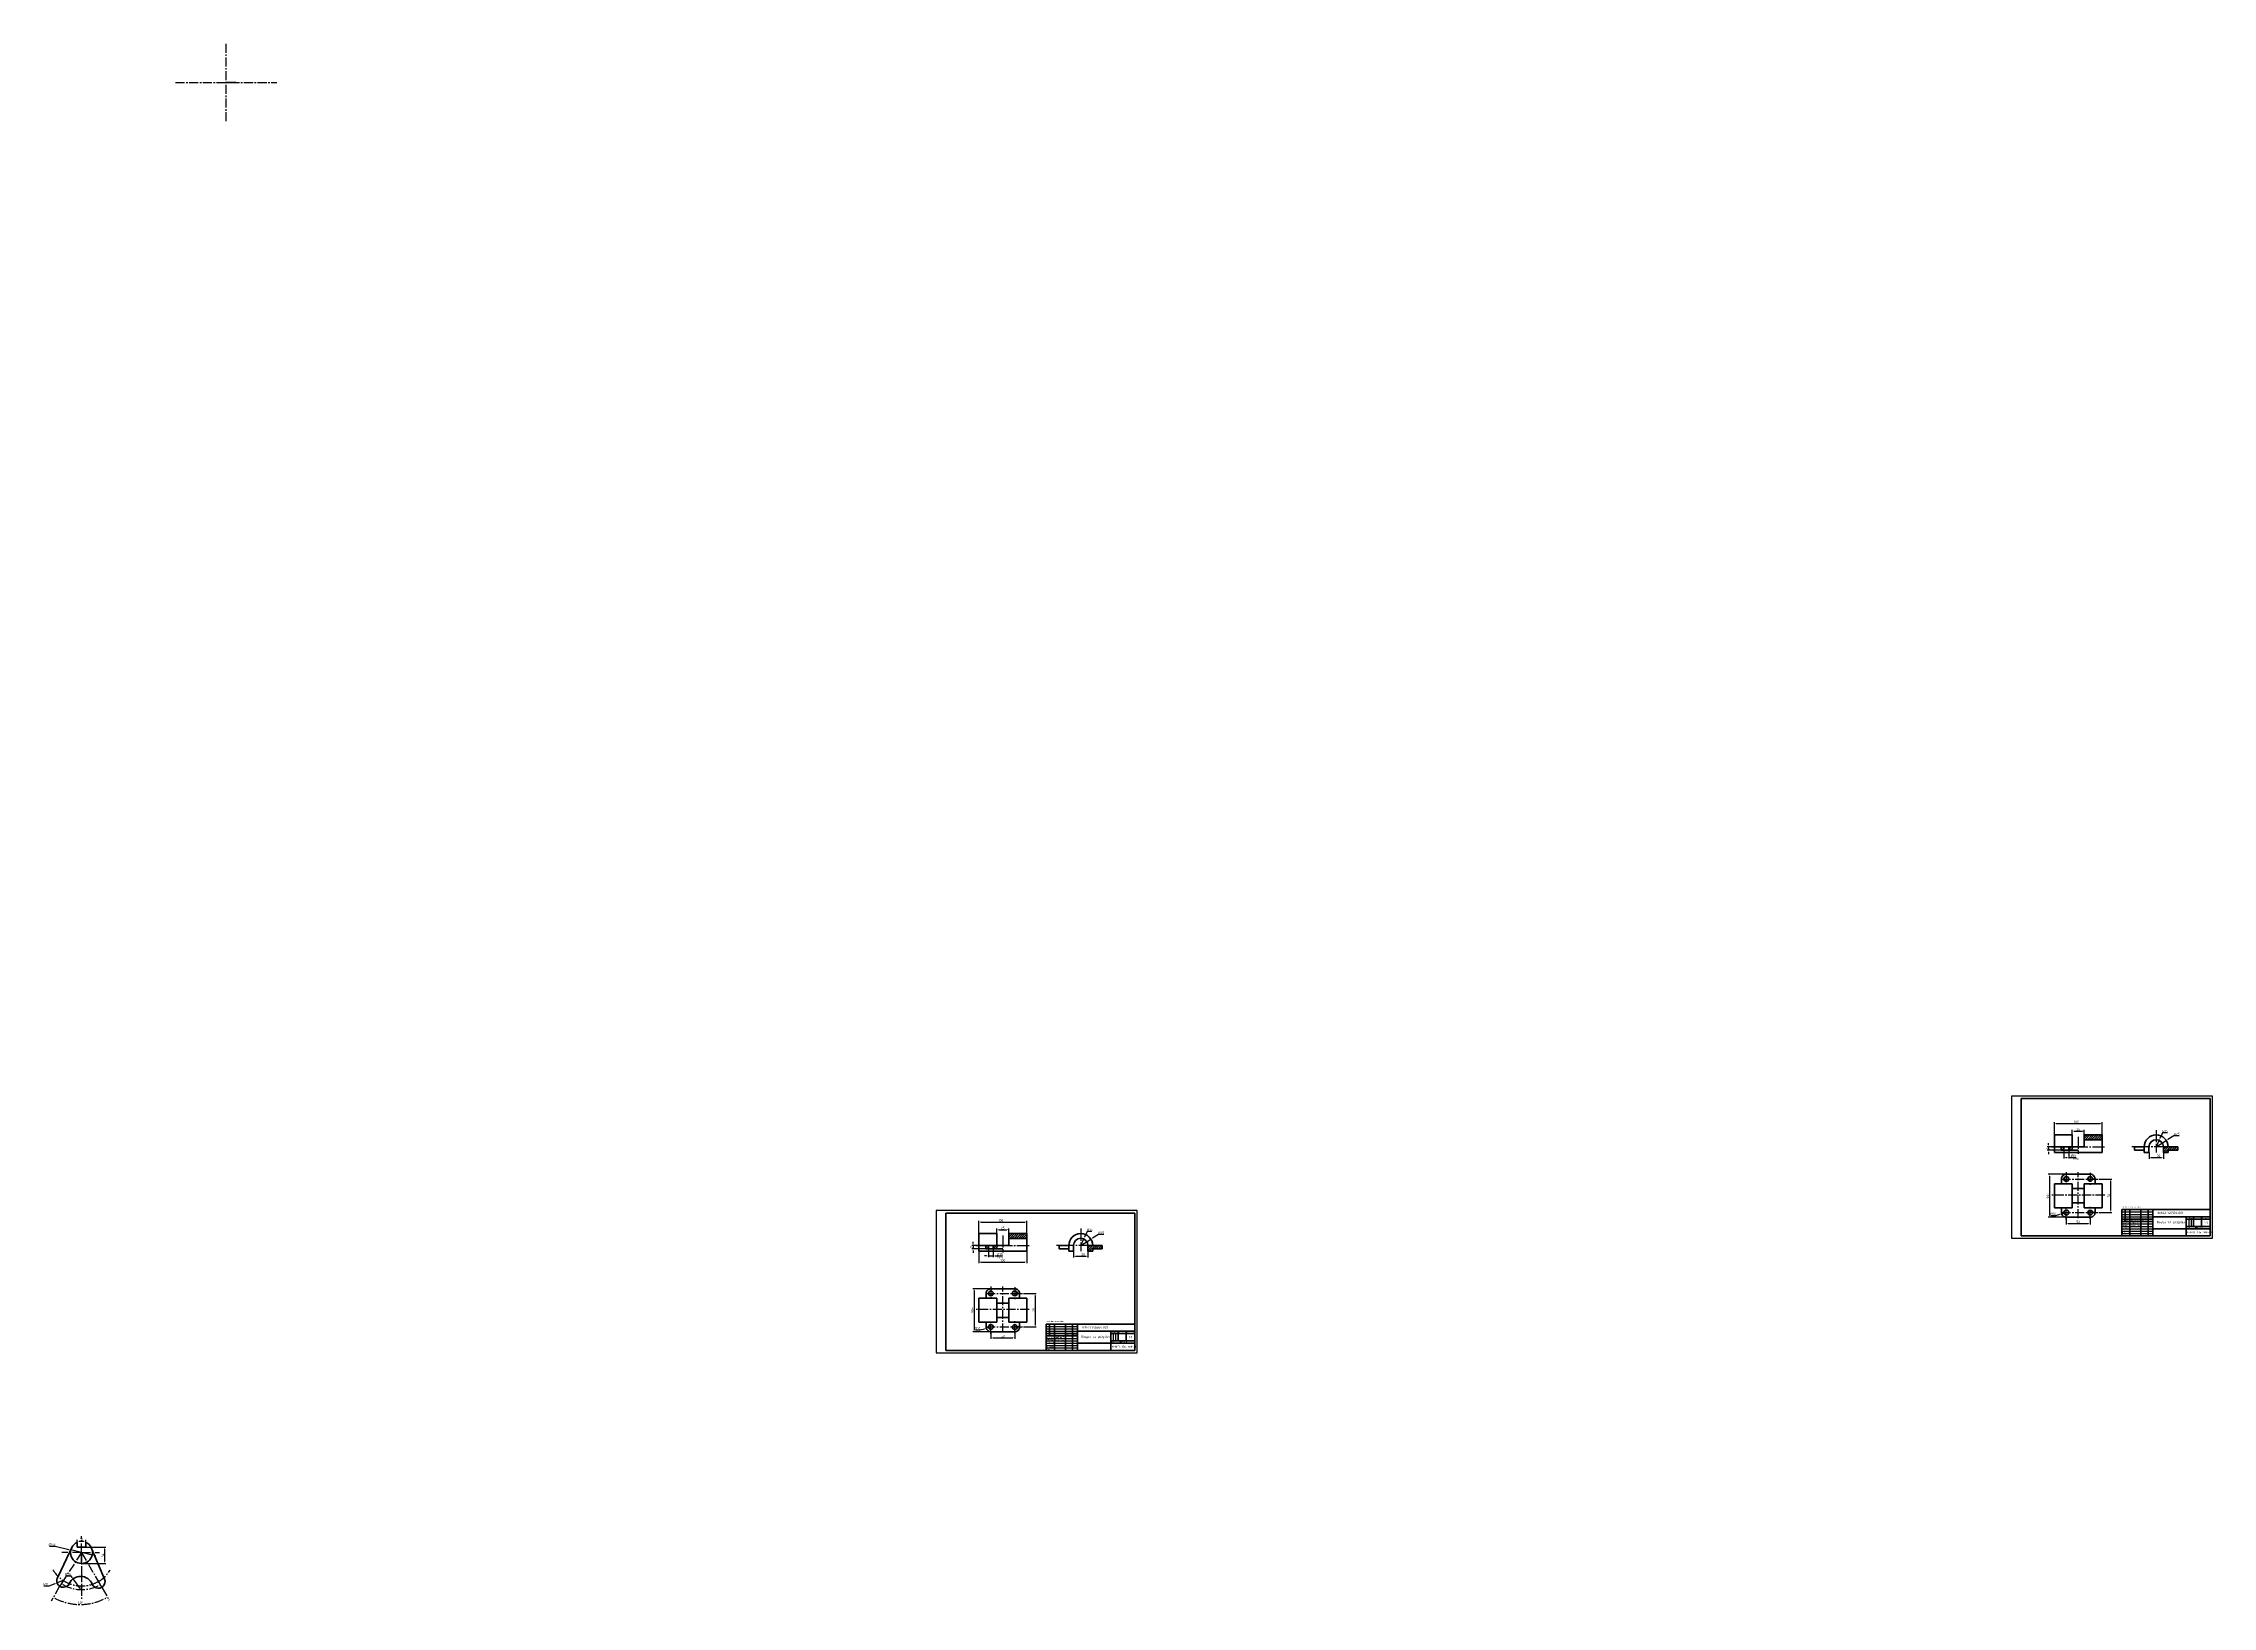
# Model space of a CAD drawing. Header units: millimetres. Extents: x -1865 to 2667, y -531 to 2737.
import ezdxf

# ---------------------------------------------------------------- set-up
doc = ezdxf.new("R2010")
doc.units = ezdxf.units.MM
doc.linetypes.add('CENTER2', pattern=[28.575, 19.05, -3.175, 3.175, -3.175])
doc.layers.get('0').update_dxf_attribs({"color": 31})
for name, color, linetype in [('dim', 171, 'Continuous'), ('hatch', 214, 'CENTER2'), ('osi', 51, 'CENTER2'), ('r-text', 45, 'Continuous')]:
    doc.layers.add(name, color=color, linetype=linetype)
for name, color, linetype, lineweight in [('kontyr', 123, 'Continuous', 70), ('r-kontyr', 93, 'Continuous', 70), ('r-tonka', 151, 'Continuous', 25)]:
    doc.layers.add(name, color=color, linetype=linetype, lineweight=lineweight)
doc.styles.add('ДСТУ', font='isocpeur.ttf', dxfattribs={"height": 5})
doc.dimstyles.new('ДСТУ', dxfattribs={"dimtxt": 2.5, "dimasz": 4, "dimexe": 2.5, "dimexo": 0, "dimgap": 1, "dimtad": 1, "dimtoh": 1, "dimtxsty": 'ДСТУ', "dimcen": 2.5, "dimadec": 0, "dimazin": 0, "dimtfac": 1, "dimtmove": 0, "dimatfit": 3, "dimfxl": 1, "dimarcsym": 0})

# ---------------------------------------------------------------- blocks, each defined once
blk = doc.blocks.new('*D1')
at = {"layer": 'Defpoints', "color": 0, "transparency": 16777216}
for p in [(-1785.7, -406.4), (-1785.7, -440.4), (-1737.4, -440.4)]:
    blk.add_point(p, dxfattribs=at)
at = {"layer": 'dim', "color": 0, "lineweight": -2, "transparency": 16777216}
for p, q in [((-1785.7, -406.4), (-1734.9, -406.4)), ((-1785.7, -440.4), (-1734.9, -440.4)), ((-1737.4, -410.4), (-1737.4, -436.4))]:
    blk.add_line(p, q, dxfattribs=at)
at = {"layer": 'dim', "color": 0, "transparency": 16777216}
for points in [[(-1738, -410.4), (-1736.7, -410.4), (-1737.4, -406.4)], [(-1738, -436.4), (-1736.7, -436.4), (-1737.4, -440.4)]]:
    blk.add_solid(points, dxfattribs=at)
at = {"layer": 'dim', "color": 0, "transparency": 16777216, "insert": (-1740.9, -423.4), "char_height": 5, "attachment_point": 5, "rotation": 90, "style": 'ДСТУ'}
blk.add_mtext('34', dxfattribs=at)
blk = doc.blocks.new('*D2')
at = {"layer": 'Defpoints', "color": 0, "transparency": 16777216}
for p in [(-1808.1, -412.1), (-1763.3, -422.8)]:
    blk.add_point(p, dxfattribs=at)
at = {"layer": 'dim', "color": 0, "lineweight": -2, "transparency": 16777216}
for p, q in [((-1852.5, -404.3), (-1840.5, -404.3)), ((-1840.5, -404.3), (-1812, -411.1)), ((-1763.3, -422.8), (-1808.1, -412.1)), ((-1759.5, -423.8), (-1755.6, -424.7))]:
    blk.add_line(p, q, dxfattribs=at)
at = {"layer": 'dim', "color": 0, "transparency": 16777216}
for points in [[(-1811.8, -410.5), (-1812.1, -411.8), (-1808.1, -412.1)], [(-1759.3, -423.1), (-1759.6, -424.4), (-1763.3, -422.8)]]:
    blk.add_solid(points, dxfattribs=at)
at = {"layer": 'dim', "color": 0, "transparency": 16777216, "insert": (-1847, -400.8), "char_height": 5, "attachment_point": 5, "style": 'ДСТУ'}
blk.add_mtext('∅46', dxfattribs=at)
blk = doc.blocks.new('*D3')
at = {"layer": 'Defpoints', "color": 0, "transparency": 16777216}
for p in [(-1836.8, -480.9), (-1823.7, -476.1)]:
    blk.add_point(p, dxfattribs=at)
at = {"layer": 'dim', "color": 0, "lineweight": -2, "transparency": 16777216}
for p, q in [((-1864.1, -487), (-1853.6, -487)), ((-1853.6, -487), (-1840.6, -482.3)), ((-1823.7, -476.1), (-1836.8, -480.9))]:
    blk.add_line(p, q, dxfattribs=at)
at = {"layer": 'dim', "color": 0, "transparency": 16777216}
blk.add_solid([(-1840.8, -481.7), (-1840.3, -482.9), (-1836.8, -480.9)], dxfattribs=at)
at = {"layer": 'dim', "color": 0, "transparency": 16777216, "insert": (-1859.4, -483.5), "char_height": 5, "attachment_point": 5, "style": 'ДСТУ'}
blk.add_mtext('R14', dxfattribs=at)
blk = doc.blocks.new('*D4')
at = {"layer": 'Defpoints', "color": 0, "transparency": 16777216}
for p in [(-1803.2, -472.5), (-1787.5, -493.3)]:
    blk.add_point(p, dxfattribs=at)
at = {"layer": 'dim', "color": 0, "lineweight": -2, "transparency": 16777216}
for p, q in [((-1819, -466.2), (-1808, -466.2)), ((-1808, -466.2), (-1805.6, -469.4)), ((-1787.5, -493.3), (-1803.2, -472.5))]:
    blk.add_line(p, q, dxfattribs=at)
at = {"layer": 'dim', "color": 0, "transparency": 16777216}
blk.add_solid([(-1805.1, -469), (-1806.1, -469.8), (-1803.2, -472.5)], dxfattribs=at)
at = {"layer": 'dim', "color": 0, "transparency": 16777216, "insert": (-1814, -462.7), "char_height": 5, "attachment_point": 5, "style": 'ДСТУ'}
blk.add_mtext('R26', dxfattribs=at)
blk = doc.blocks.new('*D5')
at = {"layer": 'Defpoints', "color": 0, "transparency": 16777216}
for p in [(-1794.7, -406.4), (-1776.7, -393.8), (-1776.7, -406.4)]:
    blk.add_point(p, dxfattribs=at)
at = {"layer": 'dim', "color": 0, "lineweight": -2, "transparency": 16777216}
for p, q in [((-1794.7, -406.4), (-1794.7, -391.3)), ((-1790.7, -393.8), (-1780.7, -393.8)), ((-1776.7, -406.4), (-1776.7, -391.3))]:
    blk.add_line(p, q, dxfattribs=at)
at = {"layer": 'dim', "color": 0, "transparency": 16777216}
for points in [[(-1790.7, -393.1), (-1790.7, -394.5), (-1794.7, -393.8)], [(-1780.7, -393.1), (-1780.7, -394.5), (-1776.7, -393.8)]]:
    blk.add_solid(points, dxfattribs=at)
at = {"layer": 'dim', "color": 0, "transparency": 16777216, "insert": (-1785.7, -390.3), "char_height": 5, "attachment_point": 5, "style": 'ДСТУ'}
blk.add_mtext('18', dxfattribs=at)
blk = doc.blocks.new('*D6')
at = {"layer": 'Defpoints', "color": 0, "transparency": 16777216}
for p in [(-1785.7, -417.5), (-1831.4, -488.2), (-1849, -519.2), (-1807.6, -524.5), (-1727.8, -517.3)]:
    blk.add_point(p, dxfattribs=at)
at = {"layer": 'osi', "color": 0, "lineweight": -2, "transparency": 16777216}
blk.add_arc((-1788.6, -412.5), 113.6, 242.4994, 298.1379, dxfattribs=at)
at = {"layer": 'osi', "color": 0, "transparency": 16777216}
for points in [[(-1841.4, -513.9), (-1840.8, -512.7), (-1844.6, -511.4)], [(-1735.4, -512.1), (-1734.7, -513.3), (-1731.6, -510.7)]]:
    blk.add_solid(points, dxfattribs=at)
at = {"layer": 'osi', "color": 0, "transparency": 16777216, "insert": (-1788, -522.6), "char_height": 5, "attachment_point": 5, "rotation": 0.3187, "style": 'ДСТУ'}
blk.add_mtext('60°', dxfattribs=at)
blk = doc.blocks.new('*D7')
at = {"layer": 'Defpoints', "color": 0, "transparency": 16777216}
for p in [(-1785.5, -417.4), (-1823.7, -476.1), (-1801.7, -493.5), (-1750.5, -478.1)]:
    blk.add_point(p, dxfattribs=at)
at = {"layer": 'osi', "color": 0, "lineweight": -2, "transparency": 16777216}
for p, q in [((-1823.7, -476.1), (-1829.2, -484.7)), ((-1750.5, -478.1), (-1745.4, -486.9))]:
    blk.add_line(p, q, dxfattribs=at)
blk.add_arc((-1785.5, -417.4), 77.7, 239.9446, 297.0419, dxfattribs=at)
at = {"layer": 'osi', "color": 0, "transparency": 16777216}
for points in [[(-1824.8, -485.3), (-1824.1, -484.2), (-1827.9, -482.6)], [(-1750.5, -486.1), (-1749.9, -487.3), (-1746.7, -484.8)]]:
    blk.add_solid(points, dxfattribs=at)
at = {"layer": 'osi', "color": 0, "transparency": 16777216, "insert": (-1787.5, -491.7), "char_height": 5, "attachment_point": 5, "rotation": 358.4933, "style": 'ДСТУ'}
blk.add_mtext('63°', dxfattribs=at)
blk = doc.blocks.new('*D8')
at = {"layer": 'Defpoints', "color": 0, "transparency": 16777216}
for p in [(109.3, 220.6), (119.3, 220.6), (119.3, 202.2)]:
    blk.add_point(p, dxfattribs=at)
at = {"layer": 'dim', "color": 0, "lineweight": -2, "transparency": 16777216}
for p, q in [((105.3, 202.2), (101.3, 202.2)), ((109.3, 220.6), (109.3, 199.7)), ((109.3, 202.2), (119.3, 202.2)), ((119.3, 220.6), (119.3, 199.7)), ((123.3, 202.2), (138.8, 202.2))]:
    blk.add_line(p, q, dxfattribs=at)
at = {"layer": 'dim', "color": 0, "transparency": 16777216}
for points in [[(105.3, 202.9), (105.3, 201.5), (109.3, 202.2)], [(123.3, 202.9), (123.3, 201.5), (119.3, 202.2)]]:
    blk.add_solid(points, dxfattribs=at)
at = {"layer": 'dim', "color": 0, "transparency": 16777216, "insert": (133.1, 205.7), "char_height": 5, "attachment_point": 5, "style": 'ДСТУ'}
blk.add_mtext('%%C10', dxfattribs=at)
blk = doc.blocks.new('*D9')
at = {"layer": 'Defpoints', "color": 0, "transparency": 16777216}
for p in [(189.3, 273.2), (89.3, 249.1), (189.3, 249.1)]:
    blk.add_point(p, dxfattribs=at)
at = {"layer": 'dim', "color": 0, "lineweight": -2, "transparency": 16777216}
for p, q in [((89.3, 249.1), (89.3, 275.7)), ((93.3, 273.2), (185.3, 273.2)), ((189.3, 249.1), (189.3, 275.7))]:
    blk.add_line(p, q, dxfattribs=at)
at = {"layer": 'dim', "color": 0, "transparency": 16777216}
for points in [[(93.3, 273.9), (93.3, 272.5), (89.3, 273.2)], [(185.3, 273.9), (185.3, 272.5), (189.3, 273.2)]]:
    blk.add_solid(points, dxfattribs=at)
at = {"layer": 'dim', "color": 0, "transparency": 16777216, "insert": (135.1, 276.7), "char_height": 5, "attachment_point": 5, "style": 'ДСТУ'}
blk.add_mtext('100', dxfattribs=at)
blk = doc.blocks.new('*D10')
at = {"layer": 'Defpoints', "color": 0, "transparency": 16777216}
for p in [(287.1, 212.1), (317.1, 212.1), (317.1, 201.8)]:
    blk.add_point(p, dxfattribs=at)
at = {"layer": 'dim', "color": 0, "lineweight": -2, "transparency": 16777216}
for p, q in [((287.1, 212.1), (287.1, 199.3)), ((291.1, 201.8), (313.1, 201.8)), ((317.1, 212.1), (317.1, 199.3))]:
    blk.add_line(p, q, dxfattribs=at)
at = {"layer": 'dim', "color": 0, "transparency": 16777216}
for points in [[(291.1, 202.5), (291.1, 201.2), (287.1, 201.8)], [(313.1, 202.5), (313.1, 201.2), (317.1, 201.8)]]:
    blk.add_solid(points, dxfattribs=at)
at = {"layer": 'dim', "color": 0, "transparency": 16777216, "insert": (307, 205.3), "char_height": 5, "attachment_point": 5, "style": 'ДСТУ'}
blk.add_mtext('30', dxfattribs=at)
blk = doc.blocks.new('*D11')
at = {"layer": 'Defpoints', "color": 0, "transparency": 16777216}
for p in [(77, 217.1), (103.8, 224.1), (103.8, 217.1)]:
    blk.add_point(p, dxfattribs=at)
at = {"layer": 'dim', "color": 0, "lineweight": -2, "transparency": 16777216}
for p, q in [((77, 228.1), (77, 232.1)), ((103.8, 224.1), (74.5, 224.1)), ((103.8, 217.1), (74.5, 217.1)), ((77, 224.1), (77, 217.1)), ((77, 213.1), (77, 209.1))]:
    blk.add_line(p, q, dxfattribs=at)
at = {"layer": 'dim', "color": 0, "transparency": 16777216}
for points in [[(76.4, 228.1), (77.7, 228.1), (77, 224.1)], [(76.4, 213.1), (77.7, 213.1), (77, 217.1)]]:
    blk.add_solid(points, dxfattribs=at)
at = {"layer": 'dim', "color": 0, "transparency": 16777216, "insert": (73.5, 220.6), "char_height": 5, "attachment_point": 5, "rotation": 90, "style": 'ДСТУ'}
blk.add_mtext('7', dxfattribs=at)
blk = doc.blocks.new('*D12')
at = {"layer": 'Defpoints', "color": 0, "transparency": 16777216}
for p in [(114.3, 133.9), (79.1, 43.9), (114.3, 43.9)]:
    blk.add_point(p, dxfattribs=at)
at = {"layer": 'dim', "color": 0, "lineweight": -2, "transparency": 16777216}
for p, q in [((114.3, 133.9), (76.6, 133.9)), ((79.1, 129.9), (79.1, 47.9)), ((114.3, 43.9), (76.6, 43.9))]:
    blk.add_line(p, q, dxfattribs=at)
at = {"layer": 'dim', "color": 0, "transparency": 16777216}
for points in [[(78.4, 129.9), (79.8, 129.9), (79.1, 133.9)], [(78.4, 47.9), (79.8, 47.9), (79.1, 43.9)]]:
    blk.add_solid(points, dxfattribs=at)
at = {"layer": 'dim', "color": 0, "transparency": 16777216, "insert": (75.6, 88.9), "char_height": 5, "attachment_point": 5, "rotation": 90, "style": 'ДСТУ'}
blk.add_mtext('90*', dxfattribs=at)
blk = doc.blocks.new('*D13')
at = {"layer": 'Defpoints', "color": 0, "transparency": 16777216}
for p in [(323.2, 237.5), (302.1, 224.1)]:
    blk.add_point(p, dxfattribs=at)
at = {"layer": 'dim', "color": 0, "lineweight": -2, "transparency": 16777216}
for p, q in [((302.1, 224.1), (323.2, 237.5)), ((339, 247.4), (326.6, 239.6)), ((350, 247.4), (339, 247.4))]:
    blk.add_line(p, q, dxfattribs=at)
at = {"layer": 'dim', "color": 0, "transparency": 16777216}
blk.add_solid([(326.2, 240.2), (326.9, 239), (323.2, 237.5)], dxfattribs=at)
at = {"layer": 'dim', "color": 0, "transparency": 16777216, "insert": (345, 250.9), "char_height": 5, "attachment_point": 5, "style": 'ДСТУ'}
blk.add_mtext('R25', dxfattribs=at)
blk = doc.blocks.new('*D14')
at = {"layer": 'Defpoints', "color": 0, "transparency": 16777216}
for p in [(308.3, 237.8), (302.1, 224.1)]:
    blk.add_point(p, dxfattribs=at)
at = {"layer": 'dim', "color": 0, "lineweight": -2, "transparency": 16777216}
for p, q in [((302.1, 224.1), (308.3, 237.8)), ((315.5, 253.6), (309.9, 241.4)), ((325.5, 253.6), (315.5, 253.6))]:
    blk.add_line(p, q, dxfattribs=at)
at = {"layer": 'dim', "color": 0, "transparency": 16777216}
blk.add_solid([(309.3, 241.7), (310.5, 241.1), (308.3, 237.8)], dxfattribs=at)
at = {"layer": 'dim', "color": 0, "transparency": 16777216, "insert": (321, 257.1), "char_height": 5, "attachment_point": 5, "style": 'ДСТУ'}
blk.add_mtext('R15', dxfattribs=at)
blk = doc.blocks.new('*D15')
at = {"layer": 'Defpoints', "color": 0, "transparency": 16777216}
for p in [(182.7, 123.9), (182.7, 53.9), (206.7, 53.9)]:
    blk.add_point(p, dxfattribs=at)
at = {"layer": 'dim', "color": 0, "lineweight": -2, "transparency": 16777216}
for p, q in [((182.7, 123.9), (209.2, 123.9)), ((206.7, 119.9), (206.7, 57.9)), ((182.7, 53.9), (209.2, 53.9))]:
    blk.add_line(p, q, dxfattribs=at)
at = {"layer": 'dim', "color": 0, "transparency": 16777216}
for points in [[(206, 119.9), (207.4, 119.9), (206.7, 123.9)], [(206, 57.9), (207.4, 57.9), (206.7, 53.9)]]:
    blk.add_solid(points, dxfattribs=at)
at = {"layer": 'dim', "color": 0, "transparency": 16777216, "insert": (203.2, 88.9), "char_height": 5, "attachment_point": 5, "rotation": 90, "style": 'ДСТУ'}
blk.add_mtext('70', dxfattribs=at)
blk = doc.blocks.new('*D16')
at = {"layer": 'Defpoints', "color": 0, "transparency": 16777216}
for p in [(104.7, 51.2), (114.3, 53.9)]:
    blk.add_point(p, dxfattribs=at)
at = {"layer": 'dim', "color": 0, "lineweight": -2, "transparency": 16777216}
for p, q in [((82.2, 47.7), (92.2, 47.7)), ((92.2, 47.7), (100.9, 50.1)), ((114.3, 53.9), (104.7, 51.2))]:
    blk.add_line(p, q, dxfattribs=at)
at = {"layer": 'dim', "color": 0, "transparency": 16777216}
blk.add_solid([(100.7, 50.8), (101, 49.5), (104.7, 51.2)], dxfattribs=at)
at = {"layer": 'dim', "color": 0, "transparency": 16777216, "insert": (86.7, 51.2), "char_height": 5, "attachment_point": 5, "style": 'ДСТУ'}
blk.add_mtext('R10', dxfattribs=at)
blk = doc.blocks.new('*D17')
at = {"layer": 'Defpoints', "color": 0, "transparency": 16777216}
for p in [(114.3, 43.9), (164.3, 43.9), (164.3, 31.3)]:
    blk.add_point(p, dxfattribs=at)
at = {"layer": 'dim', "color": 0, "lineweight": -2, "transparency": 16777216}
for p, q in [((114.3, 43.9), (114.3, 28.8)), ((118.3, 31.3), (160.3, 31.3)), ((164.3, 43.9), (164.3, 28.8))]:
    blk.add_line(p, q, dxfattribs=at)
at = {"layer": 'dim', "color": 0, "transparency": 16777216}
for points in [[(118.3, 31.9), (118.3, 30.6), (114.3, 31.3)], [(160.3, 31.9), (160.3, 30.6), (164.3, 31.3)]]:
    blk.add_solid(points, dxfattribs=at)
at = {"layer": 'dim', "color": 0, "transparency": 16777216, "insert": (139.3, 34.8), "char_height": 5, "attachment_point": 5, "rotation": 359.9995, "style": 'ДСТУ'}
blk.add_mtext('50', dxfattribs=at)
blk = doc.blocks.new('*D18')
at = {"layer": 'Defpoints', "color": 0, "transparency": 16777216}
for p in [(89.3, 212.1), (189.3, 212.1), (189.3, 189.6)]:
    blk.add_point(p, dxfattribs=at)
at = {"layer": 'dim', "color": 0, "lineweight": -2, "transparency": 16777216}
for p, q in [((89.3, 212.1), (89.3, 187.1)), ((93.3, 189.6), (185.3, 189.6)), ((189.3, 212.1), (189.3, 187.1))]:
    blk.add_line(p, q, dxfattribs=at)
at = {"layer": 'dim', "color": 0, "transparency": 16777216}
for points in [[(93.3, 190.3), (93.3, 189), (89.3, 189.6)], [(185.3, 190.3), (185.3, 189), (189.3, 189.6)]]:
    blk.add_solid(points, dxfattribs=at)
at = {"layer": 'dim', "color": 0, "transparency": 16777216, "insert": (139.3, 193.1), "char_height": 5, "attachment_point": 5, "style": 'ДСТУ'}
blk.add_mtext('100', dxfattribs=at)
blk = doc.blocks.new('*D19')
at = {"layer": 'Defpoints', "color": 0, "transparency": 16777216}
for p in [(126.8, 249.1), (151.8, 257.2), (151.8, 249.1)]:
    blk.add_point(p, dxfattribs=at)
at = {"layer": 'dim', "color": 0, "lineweight": -2, "transparency": 16777216}
for p, q in [((126.8, 249.1), (126.8, 259.7)), ((130.8, 257.2), (147.8, 257.2)), ((151.8, 249.1), (151.8, 259.7))]:
    blk.add_line(p, q, dxfattribs=at)
at = {"layer": 'dim', "color": 0, "transparency": 16777216}
for points in [[(130.8, 257.8), (130.8, 256.5), (126.8, 257.2)], [(147.8, 257.8), (147.8, 256.5), (151.8, 257.2)]]:
    blk.add_solid(points, dxfattribs=at)
at = {"layer": 'dim', "color": 0, "transparency": 16777216, "insert": (139.3, 260.7), "char_height": 5, "attachment_point": 5, "style": 'ДСТУ'}
blk.add_mtext('25', dxfattribs=at)
blk = doc.blocks.new('*D44')
at = {"layer": 'Defpoints', "color": 0, "transparency": 16777216}
for p in [(2356.3, 426.8), (2366.3, 426.8), (2366.3, 408.3)]:
    blk.add_point(p, dxfattribs=at)
at = {"layer": 'dim', "color": 0, "lineweight": -2, "transparency": 16777216}
for p, q in [((2356.3, 426.8), (2356.3, 405.8)), ((2360.3, 408.3), (2362.3, 408.3)), ((2366.3, 426.8), (2366.3, 405.8)), ((2366.3, 408.3), (2381.8, 408.3))]:
    blk.add_line(p, q, dxfattribs=at)
at = {"layer": 'dim', "color": 0, "transparency": 16777216}
for points in [[(2360.3, 409), (2360.3, 407.7), (2356.3, 408.3)], [(2362.3, 409), (2362.3, 407.7), (2366.3, 408.3)]]:
    blk.add_solid(points, dxfattribs=at)
at = {"layer": 'dim', "color": 0, "transparency": 16777216, "insert": (2376.1, 411.8), "char_height": 5, "attachment_point": 5, "style": 'ДСТУ'}
blk.add_mtext('%%C10', dxfattribs=at)
blk = doc.blocks.new('*D45')
at = {"layer": 'Defpoints', "color": 0, "transparency": 16777216}
for p in [(2336.3, 455.3), (2436.3, 479.4), (2436.3, 455.3)]:
    blk.add_point(p, dxfattribs=at)
at = {"layer": 'dim', "color": 0, "lineweight": -2, "transparency": 16777216}
for p, q in [((2336.3, 455.3), (2336.3, 481.9)), ((2340.3, 479.4), (2432.3, 479.4)), ((2436.3, 455.3), (2436.3, 481.9))]:
    blk.add_line(p, q, dxfattribs=at)
at = {"layer": 'dim', "color": 0, "transparency": 16777216}
for points in [[(2340.3, 480), (2340.3, 478.7), (2336.3, 479.4)], [(2432.3, 480), (2432.3, 478.7), (2436.3, 479.4)]]:
    blk.add_solid(points, dxfattribs=at)
at = {"layer": 'dim', "color": 0, "transparency": 16777216, "insert": (2382.1, 482.9), "char_height": 5, "attachment_point": 5, "style": 'ДСТУ'}
blk.add_mtext('100', dxfattribs=at)
blk = doc.blocks.new('*D46')
at = {"layer": 'Defpoints', "color": 0, "transparency": 16777216}
for p in [(2534.1, 418.3), (2564.1, 418.3), (2564.1, 408)]:
    blk.add_point(p, dxfattribs=at)
at = {"layer": 'dim', "color": 0, "lineweight": -2, "transparency": 16777216}
for p, q in [((2534.1, 418.3), (2534.1, 405.5)), ((2538.1, 408), (2560.1, 408)), ((2564.1, 418.3), (2564.1, 405.5))]:
    blk.add_line(p, q, dxfattribs=at)
at = {"layer": 'dim', "color": 0, "transparency": 16777216}
for points in [[(2538.1, 408.6), (2538.1, 407.3), (2534.1, 408)], [(2560.1, 408.6), (2560.1, 407.3), (2564.1, 408)]]:
    blk.add_solid(points, dxfattribs=at)
at = {"layer": 'dim', "color": 0, "transparency": 16777216, "insert": (2554, 411.5), "char_height": 5, "attachment_point": 5, "style": 'ДСТУ'}
blk.add_mtext('30', dxfattribs=at)
blk = doc.blocks.new('*D47')
at = {"layer": 'Defpoints', "color": 0, "transparency": 16777216}
for p in [(2324, 423.3), (2350.8, 430.3), (2350.8, 423.3)]:
    blk.add_point(p, dxfattribs=at)
at = {"layer": 'dim', "color": 0, "lineweight": -2, "transparency": 16777216}
for p, q in [((2350.8, 430.3), (2321.5, 430.3)), ((2350.8, 423.3), (2321.5, 423.3)), ((2324, 434.3), (2324, 438.3)), ((2324, 430.3), (2324, 423.3)), ((2324, 419.3), (2324, 415.3))]:
    blk.add_line(p, q, dxfattribs=at)
at = {"layer": 'dim', "color": 0, "transparency": 16777216}
for points in [[(2323.4, 434.3), (2324.7, 434.3), (2324, 430.3)], [(2323.4, 419.3), (2324.7, 419.3), (2324, 423.3)]]:
    blk.add_solid(points, dxfattribs=at)
at = {"layer": 'dim', "color": 0, "transparency": 16777216, "insert": (2320.5, 426.8), "char_height": 5, "attachment_point": 5, "rotation": 90, "style": 'ДСТУ'}
blk.add_mtext('7', dxfattribs=at)
blk = doc.blocks.new('*D48')
at = {"layer": 'Defpoints', "color": 0, "transparency": 16777216}
for p in [(2361.3, 373.1), (2326.1, 283.1), (2361.3, 283.1)]:
    blk.add_point(p, dxfattribs=at)
at = {"layer": 'dim', "color": 0, "lineweight": -2, "transparency": 16777216}
for p, q in [((2361.3, 373.1), (2323.6, 373.1)), ((2326.1, 369.1), (2326.1, 287.1)), ((2361.3, 283.1), (2323.6, 283.1))]:
    blk.add_line(p, q, dxfattribs=at)
at = {"layer": 'dim', "color": 0, "transparency": 16777216}
for points in [[(2325.4, 369.1), (2326.8, 369.1), (2326.1, 373.1)], [(2325.4, 287.1), (2326.8, 287.1), (2326.1, 283.1)]]:
    blk.add_solid(points, dxfattribs=at)
at = {"layer": 'dim', "color": 0, "transparency": 16777216, "insert": (2322.6, 328.1), "char_height": 5, "attachment_point": 5, "rotation": 90, "style": 'ДСТУ'}
blk.add_mtext('90*', dxfattribs=at)
blk = doc.blocks.new('*D49')
at = {"layer": 'Defpoints', "color": 0, "transparency": 16777216}
for p in [(2549.1, 430.3), (2570.2, 443.6)]:
    blk.add_point(p, dxfattribs=at)
at = {"layer": 'dim', "color": 0, "lineweight": -2, "transparency": 16777216}
for p, q in [((2586, 453.6), (2573.6, 445.7)), ((2597, 453.6), (2586, 453.6)), ((2549.1, 430.3), (2570.2, 443.6))]:
    blk.add_line(p, q, dxfattribs=at)
at = {"layer": 'dim', "color": 0, "transparency": 16777216}
blk.add_solid([(2573.2, 446.3), (2573.9, 445.2), (2570.2, 443.6)], dxfattribs=at)
at = {"layer": 'dim', "color": 0, "transparency": 16777216, "insert": (2592, 457.1), "char_height": 5, "attachment_point": 5, "style": 'ДСТУ'}
blk.add_mtext('R25', dxfattribs=at)
blk = doc.blocks.new('*D50')
at = {"layer": 'Defpoints', "color": 0, "transparency": 16777216}
for p in [(2549.1, 430.3), (2555.3, 443.9)]:
    blk.add_point(p, dxfattribs=at)
at = {"layer": 'dim', "color": 0, "lineweight": -2, "transparency": 16777216}
for p, q in [((2562.5, 459.7), (2556.9, 447.6)), ((2572.5, 459.7), (2562.5, 459.7)), ((2549.1, 430.3), (2555.3, 443.9))]:
    blk.add_line(p, q, dxfattribs=at)
at = {"layer": 'dim', "color": 0, "transparency": 16777216}
blk.add_solid([(2556.3, 447.8), (2557.5, 447.3), (2555.3, 443.9)], dxfattribs=at)
at = {"layer": 'dim', "color": 0, "transparency": 16777216, "insert": (2568, 463.2), "char_height": 5, "attachment_point": 5, "style": 'ДСТУ'}
blk.add_mtext('R15', dxfattribs=at)
blk = doc.blocks.new('*D51')
at = {"layer": 'Defpoints', "color": 0, "transparency": 16777216}
for p in [(2429.7, 363.1), (2429.7, 293.1), (2453.7, 293.1)]:
    blk.add_point(p, dxfattribs=at)
at = {"layer": 'dim', "color": 0, "lineweight": -2, "transparency": 16777216}
for p, q in [((2429.7, 363.1), (2456.2, 363.1)), ((2453.7, 359.1), (2453.7, 297.1)), ((2429.7, 293.1), (2456.2, 293.1))]:
    blk.add_line(p, q, dxfattribs=at)
at = {"layer": 'dim', "color": 0, "transparency": 16777216}
for points in [[(2453, 359.1), (2454.3, 359.1), (2453.7, 363.1)], [(2453, 297.1), (2454.3, 297.1), (2453.7, 293.1)]]:
    blk.add_solid(points, dxfattribs=at)
at = {"layer": 'dim', "color": 0, "transparency": 16777216, "insert": (2450.2, 328.1), "char_height": 5, "attachment_point": 5, "rotation": 90, "style": 'ДСТУ'}
blk.add_mtext('70', dxfattribs=at)
blk = doc.blocks.new('*D52')
at = {"layer": 'Defpoints', "color": 0, "transparency": 16777216}
for p in [(2351.7, 290.4), (2361.3, 293.1)]:
    blk.add_point(p, dxfattribs=at)
at = {"layer": 'dim', "color": 0, "lineweight": -2, "transparency": 16777216}
for p, q in [((2329.2, 286.9), (2339.2, 286.9)), ((2339.2, 286.9), (2347.8, 289.3)), ((2361.3, 293.1), (2351.7, 290.4))]:
    blk.add_line(p, q, dxfattribs=at)
at = {"layer": 'dim', "color": 0, "transparency": 16777216}
blk.add_solid([(2347.7, 289.9), (2348, 288.7), (2351.7, 290.4)], dxfattribs=at)
at = {"layer": 'dim', "color": 0, "transparency": 16777216, "insert": (2333.7, 290.4), "char_height": 5, "attachment_point": 5, "style": 'ДСТУ'}
blk.add_mtext('R10', dxfattribs=at)
blk = doc.blocks.new('*D53')
at = {"layer": 'Defpoints', "color": 0, "transparency": 16777216}
for p in [(2361.3, 283.1), (2411.3, 283.1), (2411.3, 270.4)]:
    blk.add_point(p, dxfattribs=at)
at = {"layer": 'dim', "color": 0, "lineweight": -2, "transparency": 16777216}
for p, q in [((2361.3, 283.1), (2361.3, 267.9)), ((2411.3, 283.1), (2411.3, 267.9)), ((2365.3, 270.4), (2407.3, 270.4))]:
    blk.add_line(p, q, dxfattribs=at)
at = {"layer": 'dim', "color": 0, "transparency": 16777216}
for points in [[(2365.3, 271.1), (2365.3, 269.8), (2361.3, 270.4)], [(2407.3, 271.1), (2407.3, 269.8), (2411.3, 270.4)]]:
    blk.add_solid(points, dxfattribs=at)
at = {"layer": 'dim', "color": 0, "transparency": 16777216, "insert": (2386.3, 273.9), "char_height": 5, "attachment_point": 5, "rotation": 359.9995, "style": 'ДСТУ'}
blk.add_mtext('50', dxfattribs=at)
blk = doc.blocks.new('*D54')
at = {"layer": 'Defpoints', "color": 0, "transparency": 16777216}
for p in [(2373.8, 455.3), (2398.8, 463.3), (2398.8, 455.3)]:
    blk.add_point(p, dxfattribs=at)
at = {"layer": 'dim', "color": 0, "lineweight": -2, "transparency": 16777216}
for p, q in [((2373.8, 455.3), (2373.8, 465.8)), ((2377.8, 463.3), (2394.8, 463.3)), ((2398.8, 455.3), (2398.8, 465.8))]:
    blk.add_line(p, q, dxfattribs=at)
at = {"layer": 'dim', "color": 0, "transparency": 16777216}
for points in [[(2377.8, 464), (2377.8, 462.6), (2373.8, 463.3)], [(2394.8, 464), (2394.8, 462.6), (2398.8, 463.3)]]:
    blk.add_solid(points, dxfattribs=at)
at = {"layer": 'dim', "color": 0, "transparency": 16777216, "insert": (2386.3, 466.8), "char_height": 5, "attachment_point": 5, "style": 'ДСТУ'}
blk.add_mtext('25', dxfattribs=at)

msp = doc.modelspace()

# ---------------------------------------------------------------- hatches: boundary and pattern name
at = {"layer": 'hatch'}
h = msp.add_hatch(dxfattribs=at)
h.set_pattern_fill('ANSI31', color=256)
h.set_pattern_definition([(45, (2246.9842, 206.1492), (-2.245064, 2.245064), [])])
edge = h.paths.add_edge_path()
edge.add_spline(control_points=[(2373.965, 423.26), (2373.24, 423.984), (2371.728, 425.493), (2375.296, 427.811), (2373.392, 429.408), (2372.376, 430.26)], knot_values=[0, 0, 0, 0, 2.52775289, 5.26584809, 8.39464336, 8.39464336, 8.39464336, 8.39464336], degree=3, periodic=0)
edge.add_line((2372.376, 430.26), (2366.329, 430.26))
edge.add_line((2366.329, 430.26), (2366.329, 423.26))
edge.add_line((2366.329, 423.26), (2373.965, 423.26))
h.paths.add_polyline_path([(2356.329, 430.26), (2350.829, 430.26), (2350.829, 423.26), (2356.329, 423.26)])
h.paths.add_polyline_path([(2436.329, 455.26), (2398.829, 455.26), (2398.829, 445.243), (2436.329, 445.243)])
h.paths.add_polyline_path([(2594.052, 430.26), (2564.052, 430.26), (2564.052, 418.26), (2574.052, 418.26), (2574.052, 423.26), (2594.052, 423.26)])
h = msp.add_hatch(dxfattribs=at)
h.set_pattern_fill('ANSI31', color=256)
edge = h.paths.add_edge_path()
edge.add_spline(control_points=[(126.981, 217.111), (126.256, 217.835), (124.744, 219.344), (128.312, 221.662), (126.408, 223.259), (125.392, 224.111)], knot_values=[0, 0, 0, 0, 2.52775289, 5.26584809, 8.39464336, 8.39464336, 8.39464336, 8.39464336], degree=3, periodic=0)
edge.add_line((125.392, 224.111), (119.345, 224.111))
edge.add_line((119.345, 224.111), (119.345, 217.111))
edge.add_line((119.345, 217.111), (126.981, 217.111))
h.paths.add_polyline_path([(109.345, 224.111), (103.845, 224.111), (103.845, 217.111), (109.345, 217.111)])
h.paths.add_polyline_path([(189.345, 249.111), (151.845, 249.111), (151.845, 239.094), (189.345, 239.094)])
h.paths.add_polyline_path([(347.068, 224.111), (317.068, 224.111), (317.068, 212.111), (327.068, 212.111), (327.068, 217.111), (347.068, 217.111)])

# ---------------------------------------------------------------- linework, layer by layer
for p, q in [((2476.984, 299.162), (2476.984, 299.162)), ((2476.984, 274.162), (2476.984, 274.162)), ((2476.984, 274.162), (2476.984, 274.162)), ((2476.984, 274.162), (2476.984, 274.162)), ((2476.984, 274.162), (2476.984, 274.162)), ((2611.984, 284.162), (2611.984, 284.162)), ((2493.984, 244.162), (2493.984, 244.162)), ((2493.984, 244.162), (2493.984, 244.162)), ((2493.984, 244.162), (2493.984, 244.162)), ((2493.984, 244.162), (2493.984, 244.162)), ((2493.984, 244.162), (2493.984, 244.162)), ((2493.984, 244.162), (2493.984, 244.162)), ((2493.984, 244.162), (2493.984, 244.162)), ((2626.984, 264.162), (2626.984, 264.162)), ((2661.984, 259.162), (2661.984, 259.162)), ((230, 60), (230, 60)), ((230, 35), (230, 35)), ((230, 35), (230, 35)), ((230, 35), (230, 35)), ((230, 35), (230, 35)), ((247, 5), (247, 5)), ((247, 5), (247, 5)), ((247, 5), (247, 5)), ((247, 5), (247, 5)), ((247, 5), (247, 5)), ((247, 5), (247, 5)), ((247, 5), (247, 5)), ((365, 45), (365, 45)), ((380, 25), (380, 25)), ((415, 20), (415, 20))]:
    msp.add_line(p, q)
at = {"layer": 'dim'}
msp.add_line((-1805.39, -405.552), (-1805.39, -405.552), dxfattribs=at)
at = {"layer": 'hatch'}
for points in [[(2372.376, 430.26), (2374.172, 427.698), (2372.653, 425.42), (2373.965, 423.26)], [(125.392, 224.111), (127.188, 221.549), (125.669, 219.271), (126.981, 217.111)]]:
    msp.add_spline(points, degree=3, dxfattribs=at)
at = {"layer": 'kontyr'}
for p, q in [((-1483.257, 2654.869), (-1463.257, 2654.869)), ((2336.329, 455.26), (2373.829, 455.26)), ((2336.329, 455.26), (2336.329, 418.26)), ((2373.829, 455.26), (2373.829, 430.26)), ((2398.829, 455.26), (2436.329, 455.26)), ((2398.829, 455.26), (2398.829, 430.26)), ((2436.329, 455.26), (2436.329, 418.26)), ((2436.329, 418.26), (2336.329, 418.26)), ((2350.829, 430.26), (2398.829, 430.26)), ((2350.829, 423.26), (2350.829, 430.26)), ((2386.329, 423.26), (2350.829, 423.26)), ((2356.329, 423.26), (2356.329, 430.26)), ((2366.329, 423.26), (2366.329, 430.26)), ((2398.829, 445.243), (2436.329, 445.243)), ((2524.052, 430.26), (2504.052, 430.26)), ((2504.052, 430.26), (2504.052, 423.26)), ((2504.052, 423.26), (2524.052, 423.26)), ((2524.052, 430.26), (2524.052, 418.26)), ((2524.052, 418.26), (2534.052, 418.26)), ((2534.052, 430.26), (2534.052, 418.26)), ((2564.052, 430.26), (2564.052, 418.26)), ((2564.052, 430.26), (2594.052, 430.26)), ((2564.052, 418.26), (2574.052, 418.26)), ((2574.052, 423.26), (2574.052, 418.26)), ((2594.052, 423.26), (2574.052, 423.26)), ((2594.052, 430.26), (2594.052, 423.26)), ((2351.329, 363.132), (2351.329, 353.071)), ((2361.329, 373.07), (2411.329, 373.07)), ((2421.329, 363.07), (2421.329, 353.07)), ((2336.329, 328.071), (2336.328, 303.071)), ((2373.829, 353.07), (2336.329, 353.071)), ((2336.329, 328.071), (2336.329, 353.071)), ((2373.828, 303.07), (2373.829, 353.07)), ((2373.829, 343.07), (2398.829, 343.07)), ((2398.828, 303.07), (2398.829, 353.07)), ((2398.829, 353.07), (2436.329, 353.07)), ((2436.328, 303.07), (2436.329, 353.07)), ((2373.828, 303.07), (2336.328, 303.071)), ((2351.328, 293.009), (2351.328, 303.071)), ((2361.328, 283.07), (2411.328, 283.07)), ((2373.829, 313.07), (2398.829, 313.07)), ((2398.828, 303.07), (2436.328, 303.07)), ((2421.328, 293.07), (2421.328, 303.07)), ((89.345, 249.111), (126.845, 249.111)), ((89.345, 249.111), (89.345, 212.111)), ((126.845, 249.111), (126.845, 224.111)), ((151.845, 249.111), (189.345, 249.111)), ((151.845, 249.111), (151.845, 224.111)), ((151.845, 239.094), (189.345, 239.094)), ((189.345, 249.111), (189.345, 212.111)), ((189.345, 212.111), (89.345, 212.111)), ((103.845, 224.111), (151.845, 224.111)), ((103.845, 217.111), (103.845, 224.111)), ((139.345, 217.111), (103.845, 217.111)), ((109.345, 217.111), (109.345, 224.111)), ((119.345, 217.111), (119.345, 224.111)), ((277.068, 224.111), (257.068, 224.111)), ((257.068, 224.111), (257.068, 217.111)), ((257.068, 217.111), (277.068, 217.111)), ((277.068, 224.111), (277.068, 212.111)), ((277.068, 212.111), (287.068, 212.111)), ((287.068, 224.111), (287.068, 212.111)), ((317.068, 224.111), (317.068, 212.111)), ((317.068, 224.111), (347.068, 224.111)), ((317.068, 212.111), (327.068, 212.111)), ((327.068, 217.111), (327.068, 212.111)), ((347.068, 217.111), (327.068, 217.111)), ((347.068, 224.111), (347.068, 217.111)), ((89.344, 88.909), (89.345, 113.909)), ((126.845, 113.909), (89.345, 113.909)), ((104.345, 123.971), (104.345, 113.909)), ((114.345, 133.909), (164.345, 133.908)), ((126.844, 63.909), (126.845, 113.909)), ((126.845, 103.909), (151.845, 103.908)), ((151.844, 63.908), (151.845, 113.908)), ((151.845, 113.908), (189.345, 113.908)), ((174.345, 123.908), (174.345, 113.908)), ((189.344, 63.908), (189.345, 113.908)), ((89.344, 88.909), (89.344, 63.909)), ((126.844, 63.909), (89.344, 63.909)), ((104.344, 53.847), (104.344, 63.909)), ((126.844, 73.909), (151.844, 73.908)), ((151.844, 63.908), (189.344, 63.908)), ((174.344, 53.908), (174.344, 63.908)), ((114.344, 43.909), (164.344, 43.908)), ((-1834.577, -467.386), (-1805.39, -405.552)), ((-1794.702, -406.443), (-1794.702, -396.277)), ((-1785.702, -406.443), (-1794.702, -406.443)), ((-1785.702, -406.443), (-1776.702, -406.443)), ((-1776.702, -406.443), (-1776.702, -396.277)), ((-1739.175, -469.896), (-1765.952, -405.656))]:
    msp.add_line(p, q, dxfattribs=at)
for centre in [(2361.329, 363.07), (2411.301, 363.295), (2361.328, 293.07), (2411.301, 292.845), (114.345, 123.909), (164.317, 124.133), (114.344, 53.909), (164.316, 53.683)]:
    msp.add_circle(centre, 5, dxfattribs=at)
for centre, radius, start, end in [((2549.052, 430.26), 25, 0, 180), ((2549.052, 430.26), 15, 0, 180), ((2361.329, 363.07), 10, 89.999511, 180.354559), ((2411.329, 363.07), 10, 359.999511, 90.157909), ((2411.329, 363.07), 10, 269.841113, 269.999511), ((2361.328, 293.07), 10, 179.644464, 269.999511), ((2411.328, 293.07), 10, 89.999511, 90.157909), ((2411.328, 293.07), 10, 269.841113, 359.999511), ((302.068, 224.111), 25, 0, 180), ((302.068, 224.111), 15, 0, 180), ((114.345, 123.909), 10, 89.999511, 180.354559), ((164.345, 123.908), 10, 359.999511, 90.157909), ((164.345, 123.908), 10, 269.841113, 269.999511), ((114.344, 53.909), 10, 179.644464, 269.999511), ((164.344, 53.908), 10, 269.841113, 359.999511), ((164.344, 53.908), 10, 89.999511, 90.157909), ((-1785.702, -417.443), 23, 113.035684, 66.964316), ((-1823.658, -476.148), 14, 141.257216, 334.59853), ((-1787.525, -493.306), 26, 21.386685, 155.599844), ((-1750.54, -478.071), 14, 202.387999, 35.729313)]:
    msp.add_arc(centre, radius, start, end, dxfattribs=at)
at = {"layer": 'osi'}
for p, q in [((-1483.257, 2573.615), (-1483.257, 2736.503)), ((-1589.276, 2654.869), (-1377.237, 2654.869)), ((2549.052, 465.463), (2549.052, 418.638)), ((2330.134, 430.26), (2442.524, 430.26)), ((2386.329, 451.273), (2386.329, 415.648)), ((2564.052, 430.26), (2498.546, 430.26)), ((2351.329, 363.071), (2429.72, 363.07)), ((2361.329, 377.33), (2361.329, 348.811)), ((2386.328, 281.262), (2386.329, 377.611)), ((2411.301, 376.252), (2411.301, 350.338)), ((2421.329, 363.07), (2411.329, 363.07)), ((2441.523, 329.437), (2330.834, 329.437)), ((2351.328, 293.071), (2429.719, 293.07)), ((2361.328, 278.811), (2361.328, 307.33)), ((2411.301, 279.888), (2411.301, 305.802)), ((2421.328, 293.07), (2411.328, 293.07)), ((139.345, 245.123), (139.345, 209.499)), ((302.068, 259.314), (302.068, 212.489)), ((83.15, 224.111), (195.54, 224.111)), ((317.068, 224.111), (251.562, 224.111)), ((114.345, 138.168), (114.344, 109.649)), ((139.344, 42.101), (139.345, 138.45)), ((164.317, 137.09), (164.317, 111.176)), ((104.345, 123.909), (182.736, 123.908)), ((174.345, 123.908), (164.345, 123.908)), ((194.538, 90.275), (83.85, 90.275)), ((104.344, 53.909), (182.735, 53.908)), ((114.344, 39.649), (114.344, 68.168)), ((164.316, 40.726), (164.317, 66.64)), ((174.344, 53.908), (164.344, 53.908)), ((-1785.702, -417.443), (-1785.702, -383.316)), ((-1785.702, -440.443), (-1785.702, -406.443)), ((-1785.702, -406.443), (-1785.702, -406.443)), ((-1785.702, -417.548), (-1831.449, -488.177)), ((-1785.702, -417.443), (-1826.771, -417.443)), ((-1785.55, -417.455), (-1785.702, -417.364)), ((-1785.702, -417.443), (-1748.006, -417.443)), ((-1785.702, -417.443), (-1785.702, -460.471)), ((-1785.702, -417.548), (-1785.529, -417.443)), ((-1785.702, -417.548), (-1727.764, -517.274)), ((-1831.449, -488.177), (-1849.032, -519.232)), ((-1785.702, -460.471), (-1785.702, -517.339))]:
    msp.add_line(p, q, dxfattribs=at)
for start, end in [(211.051202, 236.996386), (236.996386, 299.990143), (299.990143, 329.021915)]:
    msp.add_arc((-1785.529, -417.443), 70, start, end, dxfattribs=at)
at = {"layer": 'r-kontyr'}
for p, q in [((2661.984, 531.162), (2266.984, 531.162)), ((2266.984, 531.162), (2266.984, 244.162)), ((2661.984, 244.162), (2661.984, 531.162)), ((415, 292), (20, 292)), ((20, 292), (20, 5)), ((415, 5), (415, 292)), ((2476.97, 299.168), (2476.97, 244.168)), ((2476.984, 279.162), (2541.984, 279.162)), ((2541.984, 274.162), (2476.984, 274.162)), ((2662.07, 299.162), (2477.07, 299.162)), ((2483.984, 299.162), (2483.984, 274.162)), ((2493.984, 299.162), (2493.984, 244.162)), ((2516.984, 299.162), (2516.984, 244.162)), ((2532.07, 299.162), (2532.07, 244.162)), ((2541.984, 299.162), (2541.984, 244.162)), ((2541.984, 284.162), (2661.984, 284.162)), ((2611.984, 259.162), (2611.984, 284.162)), ((2611.984, 279.162), (2661.984, 279.162)), ((2626.984, 284.162), (2626.984, 264.162)), ((2643.984, 284.162), (2643.984, 264.162)), ((2266.984, 244.162), (2661.984, 244.162)), ((2661.984, 259.162), (2541.984, 259.162)), ((2661.984, 264.162), (2611.984, 264.162)), ((2611.984, 259.162), (2611.984, 244.162)), ((2631.984, 259.162), (2631.984, 264.162)), ((229.986, 60.006), (229.986, 5.006)), ((415.086, 60), (230.086, 60)), ((237, 60), (237, 35)), ((247, 60), (247, 5)), ((270, 60), (270, 5)), ((285.086, 60), (285.086, 5)), ((295, 60), (295, 5)), ((20, 5), (415, 5)), ((230, 40), (295, 40)), ((295, 35), (230, 35)), ((295, 45), (415, 45)), ((415, 20), (295, 20)), ((365, 20), (365, 45)), ((365, 40), (415, 40)), ((415, 25), (365, 25)), ((365, 20), (365, 5)), ((380, 45), (380, 25)), ((385, 20), (385, 25)), ((397, 45), (397, 25))]:
    msp.add_line(p, q, dxfattribs=at)
at = {"layer": 'r-tonka'}
for p, q in [((2666.984, 536.162), (2246.984, 536.162)), ((2246.984, 536.162), (2246.984, 239.162)), ((2666.984, 239.162), (2666.984, 536.162)), ((420, 297), (0, 297)), ((0, 297), (0, 0)), ((420, 0), (420, 297)), ((2476.945, 289.163), (2541.945, 289.163)), ((2476.978, 284.163), (2541.978, 284.163)), ((2477.07, 294.162), (2542.07, 294.162)), ((2536.593, 294.162), (2536.593, 294.162)), ((2616.984, 279.162), (2616.984, 264.162)), ((2621.984, 279.162), (2621.984, 264.162)), ((2246.984, 239.162), (2666.984, 239.162)), ((2476.945, 249.163), (2541.945, 249.163)), ((2476.97, 269.163), (2541.97, 269.163)), ((2476.977, 264.163), (2541.977, 264.163)), ((2476.983, 259.163), (2541.983, 259.163)), ((2476.989, 254.163), (2541.989, 254.163)), ((229.961, 50.002), (294.961, 50.002)), ((230.086, 55), (295.086, 55)), ((289.608, 55), (289.608, 55)), ((0, 0), (420, 0)), ((229.961, 10.002), (294.961, 10.002)), ((229.986, 30.002), (294.986, 30.002)), ((229.992, 25.002), (294.992, 25.002)), ((229.993, 45.002), (294.993, 45.002)), ((229.999, 20.002), (294.999, 20.002)), ((230.005, 15.002), (295.005, 15.002)), ((370, 40), (370, 25)), ((375, 40), (375, 25))]:
    msp.add_line(p, q, dxfattribs=at)

# ---------------------------------------------------------------- texts
at = {"layer": 'dim', "attachment_point": 1, "style": 'ДСТУ'}
for s, width, insert, char_height in [('4отв', 18.92174, (2374.687, 407.333), 4), ('\\pxi-3,l4,t4;*розміри для довідки', 55.54241, (2475.366, 306.171), 2.5), ('4отв', 18.92174, (127.703, 201.184), 4), ('\\pxi-3,l4,t4;*розміри для довідки', 55.54241, (228.382, 67.009), 2.5)]:
    msp.add_mtext_dynamic_manual_height_columns(s, width=width, gutter_width=25, heights=[0], dxfattribs=dict(at, insert=insert, char_height=char_height))
at = {"layer": 'r-text', "attachment_point": 1, "style": 'ДСТУ'}
for s, width, gutter_width, insert, char_height in [('Змін', 10, 25, (2477.31, 277.351), 2.5), ('Розробив', 12.31071, 12.5, (2477.659, 272.324), 2.5), ('Арк.', 10, 12.5, (2484.833, 277.251), 2.5), ('\\pxi-3,l4,t4;№документ.', 22.4284, 12.5, (2492.241, 277.274), 2.5), ('\\pxt5;Щербина С.', 17.45315, 25, (2495.003, 272.613), 2.5), ('Підпис', 10, 12.5, (2517.704, 277.477), 2.5), ('Види та розрізи', 62.32026, 25, (2550.41, 275.23), 5), ('ФФ41.140304.001', 55.63223, 25, (2551.778, 294.669), 5), ('Літера', 10, 12.5, (2612.704, 282.941), 2.5), ('Маса', 10, 12.5, (2628.096, 282.64), 2.5), ('Масштаб', 10, 12.5, (2644.708, 282.667), 2.5), ('1:1', 9.57604, 25, (2649.363, 274.167), 5), ('Т. контр.', 14.47953, 12.5, (2477.601, 262.398), 2.5), ('Затв.', 10, 12.5, (2477.583, 247.676), 2.5), ('Н. контр.', 14.84177, 12.5, (2477.52, 252.454), 2.5), ('Перевірив', 10, 12.5, (2477.659, 267.662), 2.5), ('Надкернична', 18.69558, 25, (2494.943, 267.411), 2.5), ('Арк.', 10, 12.5, (2613, 262.968), 2.5), ('ННФТІ, 13к, ФФ-41', 58.66404, 25, (2613.76, 253.846), 4), ('Аркушів', 10, 12.5, (2633.13, 262.804), 2.5), ('ФФ41.140304.001', 55.63223, 25, (304.794, 55.508), 5), ('Змін', 10, 25, (230.326, 38.19), 2.5), ('Т. контр.', 14.47953, 12.5, (230.616, 23.236), 2.5), ('Затв.', 10, 12.5, (230.598, 8.514), 2.5), ('Н. контр.', 14.84177, 12.5, (230.536, 13.293), 2.5), ('Розробив', 12.31071, 12.5, (230.674, 33.162), 2.5), ('Перевірив', 10, 12.5, (230.674, 28.501), 2.5), ('Арк.', 10, 12.5, (237.848, 38.089), 2.5), ('\\pxi-3,l4,t4;№документ.', 22.4284, 12.5, (245.257, 38.112), 2.5), ('Надкернична', 18.69558, 25, (247.959, 28.249), 2.5), ('\\pxt5;Щербина С.', 17.45315, 25, (248.018, 33.451), 2.5), ('Підпис', 10, 12.5, (270.72, 38.315), 2.5), ('Види та розрізи', 62.32026, 25, (303.426, 36.068), 5), ('Літера', 10, 12.5, (365.719, 43.779), 2.5), ('Арк.', 10, 12.5, (366.016, 23.807), 2.5), ('ННФТІ, 13к, ФФ-41', 58.66404, 25, (366.776, 14.684), 4), ('Маса', 10, 12.5, (381.112, 43.478), 2.5), ('Аркушів', 10, 12.5, (386.146, 23.642), 2.5), ('Масштаб', 10, 12.5, (397.723, 43.506), 2.5), ('1:1', 9.57604, 25, (402.378, 35.005), 5)]:
    msp.add_mtext_dynamic_manual_height_columns(s, width=width, gutter_width=gutter_width, heights=[0], dxfattribs=dict(at, insert=insert, char_height=char_height))
at = {"layer": 'r-text', "char_height": 2.5, "attachment_point": 1, "style": 'ДСТУ'}
for insert in [(2532.711, 277.477), (285.727, 38.315)]:
    msp.add_mtext('Дата', dxfattribs=dict(at, insert=insert))

# ---------------------------------------------------------------- dimensions: what is measured, and where the dimension line sits
at = {"layer": 'dim'}
for base, p1, p2, picture, middle in [((2436.329, 479.352), (2336.329, 455.26), (2436.329, 455.26), '*D45', (2382.079, 479.352)), ((2564.052, 407.969), (2534.052, 418.26), (2564.052, 418.26), '*D46', (2553.969, 407.969)), ((189.345, 273.203), (89.345, 249.111), (189.345, 249.111), '*D9', (135.095, 273.203)), ((317.068, 201.82), (287.068, 212.111), (317.068, 212.111), '*D10', (306.984, 201.82))]:
    dim = msp.add_linear_dim(base=base, p1=p1, p2=p2, dimstyle='ДСТУ', dxfattribs=at)
    dim.commit()
    dim.dimension.update_dxf_attribs({"geometry": picture, "text_midpoint": middle, "dimtype": 160})
for base, p1, p2, picture, middle in [((2398.829, 463.302), (2373.829, 455.26), (2398.829, 455.26), '*D54', (2386.329, 466.802)), ((151.845, 257.153), (126.845, 249.111), (151.845, 249.111), '*D19', (139.345, 260.653)), ((189.345, 189.639), (89.345, 212.111), (189.345, 212.111), '*D18', (139.345, 193.139)), ((-1776.702, -393.798), (-1794.702, -406.443), (-1776.702, -406.443), '*D5', (-1785.702, -390.298))]:
    dim = msp.add_linear_dim(base=base, p1=p1, p2=p2, dimstyle='ДСТУ', dxfattribs=at)
    dim.commit()
    dim.dimension.update_dxf_attribs({"geometry": picture, "text_midpoint": middle})
for center, mpoint, picture, middle in [((2549.052, 430.26), (2555.268, 443.912), '*D50', (2567.964, 459.718)), ((2549.052, 430.26), (2570.193, 443.604), '*D49', (2592.015, 453.59)), ((302.068, 224.111), (308.283, 237.763), '*D14', (320.98, 253.569)), ((302.068, 224.111), (323.209, 237.455), '*D13', (345.031, 247.441)), ((-1823.658, -476.148), (-1836.815, -480.931), '*D3', (-1859.392, -487.049))]:
    dim = msp.add_radius_dim(center=center, mpoint=mpoint, dimstyle='ДСТУ', dxfattribs=at)
    dim.commit()
    dim.dimension.update_dxf_attribs({"geometry": picture, "text_midpoint": middle, "dimtype": 164})
for base, p1, p2, picture, middle in [((2324.023, 423.26), (2350.829, 430.26), (2350.829, 423.26), '*D47', (2320.523, 426.76)), ((2453.679, 293.07), (2429.72, 363.07), (2429.719, 293.07), '*D51', (2450.179, 328.07)), ((77.039, 217.111), (103.845, 224.111), (103.845, 217.111), '*D11', (73.539, 220.611)), ((206.695, 53.908), (182.736, 123.908), (182.735, 53.908), '*D15', (203.195, 88.908)), ((-1737.35, -440.443), (-1785.702, -406.443), (-1785.702, -440.443), '*D1', (-1740.85, -423.443))]:
    dim = msp.add_linear_dim(base=base, p1=p1, p2=p2, angle=90, dimstyle='ДСТУ', dxfattribs=at)
    dim.commit()
    dim.dimension.update_dxf_attribs({"geometry": picture, "text_midpoint": middle})
for base, p1, p2, picture, middle in [((2366.329, 408.338), (2356.329, 426.76), (2366.329, 426.76), '*D44', (2376.079, 411.838)), ((119.345, 202.189), (109.345, 220.611), (119.345, 220.611), '*D8', (133.095, 205.689))]:
    dim = msp.add_linear_dim(base=base, p1=p1, p2=p2, text='%%C<>', dimstyle='ДСТУ', dxfattribs=at)
    dim.commit()
    dim.dimension.update_dxf_attribs({"geometry": picture, "text_midpoint": middle})
for base, p1, p2, picture, middle in [((2326.085, 283.07), (2361.329, 373.07), (2361.328, 283.07), '*D48', (2322.585, 328.07)), ((79.101, 43.909), (114.345, 133.909), (114.344, 43.909), '*D12', (75.601, 88.909))]:
    dim = msp.add_linear_dim(base=base, p1=p1, p2=p2, angle=90, text='<>*', dimstyle='ДСТУ', dxfattribs=at)
    dim.commit()
    dim.dimension.update_dxf_attribs({"geometry": picture, "text_midpoint": middle})
for center, mpoint, picture, middle in [((2361.328, 293.07), (2351.698, 290.376), '*D52', (2333.679, 290.374)), ((114.344, 53.909), (104.714, 51.214), '*D16', (86.694, 51.212)), ((-1787.525, -493.306), (-1803.177, -472.546), '*D4', (-1813.993, -462.658))]:
    dim = msp.add_radius_dim(center=center, mpoint=mpoint, dimstyle='ДСТУ', dxfattribs=at)
    dim.commit()
    dim.dimension.update_dxf_attribs({"geometry": picture, "text_midpoint": middle})
for p1, p2, picture, middle in [((2361.328, 283.07), (2411.328, 283.07), '*D53', (2386.328, 273.938)), ((114.344, 43.909), (164.344, 43.908), '*D17', (139.344, 34.776))]:
    dim = msp.add_aligned_dim(p1=p1, p2=p2, distance=-12.632, dimstyle='ДСТУ', dxfattribs=at)
    dim.commit()
    dim.dimension.update_dxf_attribs({"geometry": picture, "text_midpoint": middle})
dim = msp.add_diameter_dim_2p(p1=(-1763.34, -422.821), p2=(-1808.065, -412.066), dimstyle='ДСТУ', dxfattribs=at)
dim.commit()
dim.dimension.update_dxf_attribs({"geometry": '*D2', "text_midpoint": (-1840.458, -404.277), "dimtype": 163})
at = {"layer": 'osi'}
dim = msp.add_angular_dim_2l(base=(-1807.614, -524.519), line1=((-1785.702, -417.548), (-1727.764, -517.274)), line2=((-1831.449, -488.177), (-1849.032, -519.232)), dimstyle='ДСТУ', dxfattribs=at)
dim.commit()
dim.dimension.update_dxf_attribs({"geometry": '*D6', "text_midpoint": (-1788.006, -522.617)})
dim = msp.add_angular_dim_3p(base=(-1801.701, -493.487), center=(-1785.529, -417.443), p1=(-1823.658, -476.148), p2=(-1750.54, -478.071), dimstyle='ДСТУ', dxfattribs=at)
dim.commit()
dim.dimension.update_dxf_attribs({"geometry": '*D7', "text_midpoint": (-1787.481, -491.662)})

doc.saveas('drawing.dxf')
